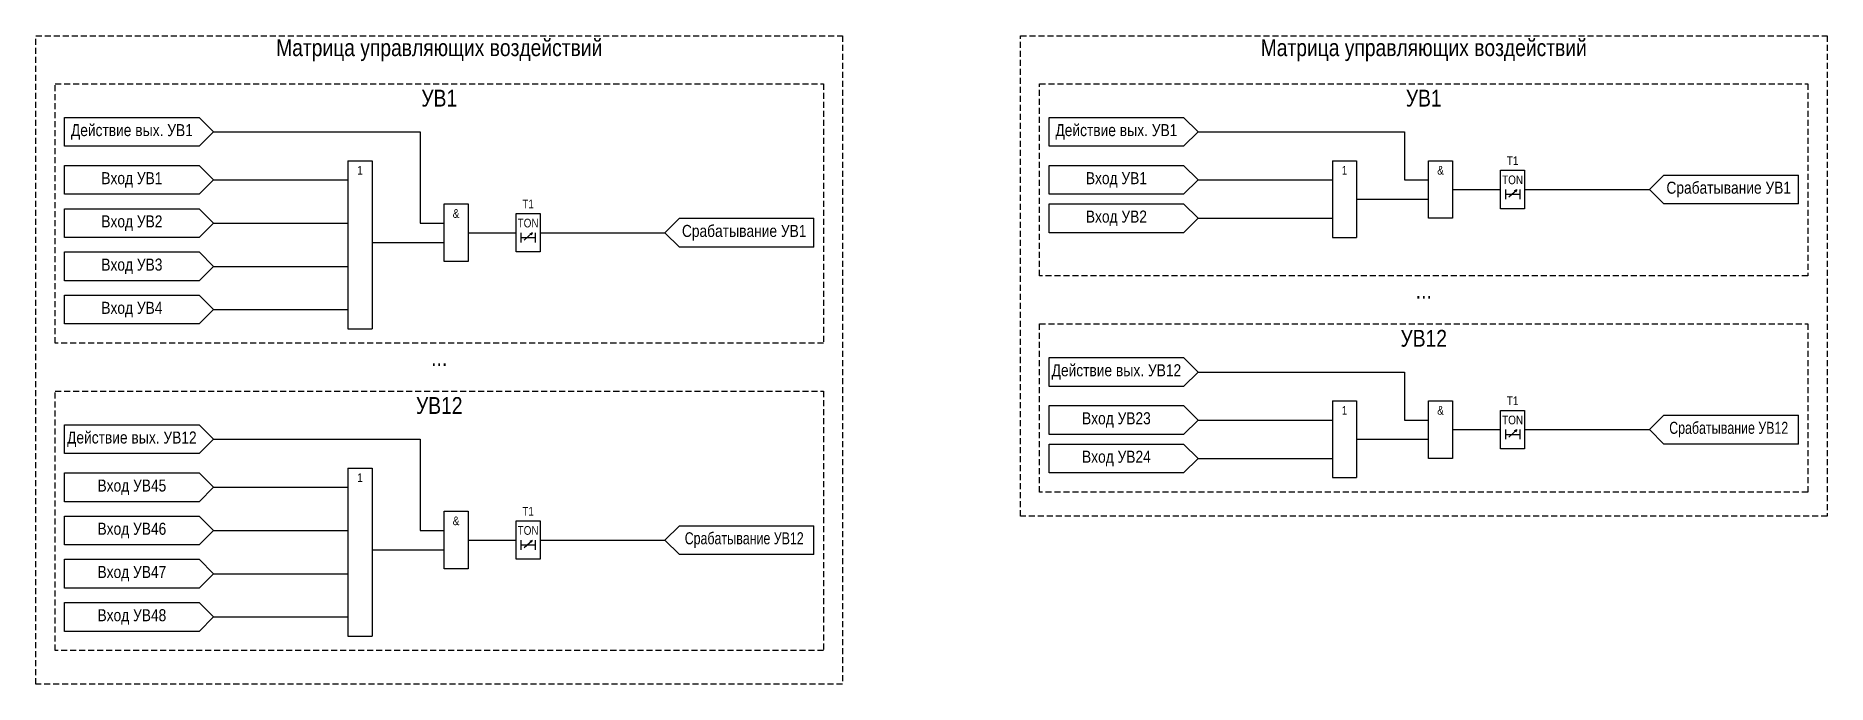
# Model space of a CAD drawing. Header units: millimetres. Extents: x -6343 to 676, y -1039 to 887.
# Drawn here: x -2593 to -2220, y 752 to 887 of the extents above; entities that cross this region are included whole.
import ezdxf

# ---------------------------------------------------------------- set-up
doc = ezdxf.new("R2010")
doc.units = ezdxf.units.MM
doc.linetypes.add('штриховая2', pattern=[0.375, 0.25, -0.125])
doc.styles.add('2.5_Gost_RD', font='ARIALN.TTF', dxfattribs={"height": 2.5})
doc.styles.add('3.5_Gost_RD', font='ARIALN.TTF', dxfattribs={"height": 3.5})

msp = doc.modelspace()

# ---------------------------------------------------------------- texts
at = {"color": 30, "ltscale": 100, "char_height": 3.5, "attachment_point": 5, "style": '3.5_Gost_RD'}
for s, insert, width in [('Матрица управляющих воздействий', (-2509, 884), 168), ('Матрица управляющих воздействий', (-2304, 884), 168), ('УВ1', (-2509, 874), 160), ('УВ1', (-2304, 874), 160), ('...', (-2304, 834), 160), ('УВ12', (-2304, 824), 160), ('...', (-2509, 820), 160), ('УВ12', (-2509, 810), 160)]:
    msp.add_mtext(s, dxfattribs=dict(at, insert=insert, width=width))
at = {"color": 0, "ltscale": 100, "char_height": 2.5, "width": 28, "attachment_point": 5, "style": '2.5_Gost_RD'}
for s, insert in [('{\\C256;Действие вых. УВ1}', (-2573, 867)), ('{\\C256;Действие вых. УВ1}', (-2368, 867)), ('{\\C256;Вход УВ1}', (-2573, 857)), ('{\\C256;Вход УВ1}', (-2368, 857)), ('{\\C256;Вход УВ2}', (-2368, 849)), ('{\\C256;Вход УВ2}', (-2573, 848)), ('{\\C256;Вход УВ3}', (-2573, 839)), ('{\\C256;Вход УВ4}', (-2573, 830)), ('{\\C256;Действие вых. УВ12}', (-2368, 817)), ('{\\C256;Вход УВ23}', (-2368, 807)), ('{\\C256;Действие вых. УВ12}', (-2573, 803)), ('{\\C256;Вход УВ24}', (-2368, 799)), ('{\\C256;Вход УВ45}', (-2573, 793)), ('{\\C256;Вход УВ46}', (-2573, 784)), ('{\\C256;Вход УВ47}', (-2573, 775)), ('{\\C256;Вход УВ48}', (-2573, 766))]:
    msp.add_mtext(s, dxfattribs=dict(at, insert=insert))
at = {"ltscale": 100, "attachment_point": 5, "style": '2.5_Gost_RD'}
for s, insert, char_height, width in [('T1', (-2285.5, 861), 1.8, 5), ('1', (-2525.5, 859), 1.8, 5), ('1', (-2320.5, 859), 1.8, 5), ('&', (-2300.5, 859), 1.8, 5), ('TON', (-2285.5, 857), 1.8, 5), ('Срабатывание УВ1', (-2240.5, 855), 2.5, 27), ('&', (-2505.5, 850), 1.8, 5), ('T1', (-2490.5, 852), 1.8, 5), ('TON', (-2490.5, 848), 1.8, 5), ('Срабатывание УВ1', (-2445.5, 846), 2.5, 27), ('1', (-2320.5, 809), 1.8, 5), ('&', (-2300.5, 809), 1.8, 5), ('T1', (-2285.5, 811), 1.8, 5), ('TON', (-2285.5, 807), 1.8, 5), ('{\\W0.9;Срабатывание УВ12}', (-2240.5, 805), 2.5, 27), ('1', (-2525.5, 795), 1.8, 5), ('T1', (-2490.5, 788), 1.8, 5), ('&', (-2505.5, 786), 1.8, 5), ('TON', (-2490.5, 784), 1.8, 5), ('{\\W0.9;Срабатывание УВ12}', (-2445.5, 782), 2.5, 27)]:
    msp.add_mtext(s, dxfattribs=dict(at, insert=insert, char_height=char_height, width=width))

# ---------------------------------------------------------------- linework, layer by layer
at = {"ltscale": 100}
for p, q in [((-2587, 870), (-2559, 870)), ((-2559, 870), (-2556, 867)), ((-2382, 870), (-2354, 870)), ((-2354, 870), (-2351, 867)), ((-2556, 867), (-2559, 864)), ((-2556, 867), (-2513, 867)), ((-2513, 867), (-2513, 848)), ((-2351, 867), (-2354, 864)), ((-2351, 867), (-2308, 867)), ((-2308, 867), (-2308, 857)), ((-2559, 864), (-2587, 864)), ((-2354, 864), (-2382, 864)), ((-2587, 860), (-2559, 860)), ((-2559, 860), (-2556, 857)), ((-2528, 861), (-2523, 861)), ((-2528, 861), (-2528, 826)), ((-2523, 861), (-2523, 826)), ((-2382, 860), (-2354, 860)), ((-2354, 860), (-2351, 857)), ((-2323, 861), (-2318, 861)), ((-2323, 861), (-2323, 845)), ((-2318, 861), (-2318, 845)), ((-2254, 858), (-2257, 855)), ((-2254, 858), (-2226, 858)), ((-2226, 852), (-2226, 858)), ((-2556, 857), (-2559, 854)), ((-2556, 857), (-2528, 857)), ((-2351, 857), (-2354, 854)), ((-2351, 857), (-2323, 857)), ((-2308, 857), (-2303, 857)), ((-2298, 855), (-2288, 855)), ((-2283, 855), (-2257, 855)), ((-2257, 855), (-2254, 852)), ((-2559, 854), (-2587, 854)), ((-2587, 851), (-2559, 851)), ((-2559, 851), (-2556, 848)), ((-2354, 854), (-2382, 854)), ((-2382, 852), (-2354, 852)), ((-2354, 852), (-2351, 849)), ((-2318, 853), (-2303, 853)), ((-2226, 852), (-2254, 852)), ((-2556, 848), (-2559, 845)), ((-2556, 848), (-2528, 848)), ((-2513, 848), (-2508, 848)), ((-2459, 849), (-2462, 846)), ((-2459, 849), (-2431, 849)), ((-2431, 843), (-2431, 849)), ((-2351, 849), (-2354, 846)), ((-2351, 849), (-2323, 849)), ((-2559, 845), (-2587, 845)), ((-2523, 844), (-2508, 844)), ((-2503, 846), (-2493, 846)), ((-2488, 846), (-2462, 846)), ((-2462, 846), (-2459, 843)), ((-2431, 843), (-2459, 843)), ((-2354, 846), (-2382, 846)), ((-2323, 845), (-2318, 845)), ((-2587, 842), (-2559, 842)), ((-2559, 842), (-2556, 839)), ((-2559, 836), (-2587, 836)), ((-2556, 839), (-2559, 836)), ((-2556, 839), (-2528, 839)), ((-2587, 833), (-2559, 833)), ((-2559, 833), (-2556, 830)), ((-2556, 830), (-2559, 827)), ((-2556, 830), (-2528, 830)), ((-2559, 827), (-2587, 827)), ((-2528, 826), (-2523, 826)), ((-2382, 820), (-2354, 820)), ((-2354, 820), (-2351, 817)), ((-2351, 817), (-2354, 814)), ((-2351, 817), (-2308, 817)), ((-2308, 817), (-2308, 807)), ((-2354, 814), (-2382, 814)), ((-2382, 810), (-2354, 810)), ((-2354, 810), (-2351, 807)), ((-2323, 811), (-2318, 811)), ((-2323, 811), (-2323, 795)), ((-2318, 811), (-2318, 795)), ((-2587, 806), (-2559, 806)), ((-2559, 806), (-2556, 803)), ((-2351, 807), (-2354, 804)), ((-2351, 807), (-2323, 807)), ((-2308, 807), (-2303, 807)), ((-2254, 808), (-2257, 805)), ((-2254, 808), (-2226, 808)), ((-2226, 802), (-2226, 808)), ((-2556, 803), (-2559, 800)), ((-2556, 803), (-2513, 803)), ((-2513, 803), (-2513, 784)), ((-2354, 804), (-2382, 804)), ((-2382, 802), (-2354, 802)), ((-2354, 802), (-2351, 799)), ((-2318, 803), (-2303, 803)), ((-2298, 805), (-2288, 805)), ((-2283, 805), (-2257, 805)), ((-2257, 805), (-2254, 802)), ((-2226, 802), (-2254, 802)), ((-2559, 800), (-2587, 800)), ((-2351, 799), (-2354, 796)), ((-2351, 799), (-2323, 799)), ((-2587, 796), (-2559, 796)), ((-2559, 796), (-2556, 793)), ((-2528, 797), (-2523, 797)), ((-2528, 797), (-2528, 762)), ((-2523, 797), (-2523, 762)), ((-2354, 796), (-2382, 796)), ((-2323, 795), (-2318, 795)), ((-2556, 793), (-2559, 790)), ((-2556, 793), (-2528, 793)), ((-2559, 790), (-2587, 790)), ((-2587, 787), (-2559, 787)), ((-2559, 787), (-2556, 784)), ((-2556, 784), (-2559, 781)), ((-2556, 784), (-2528, 784)), ((-2513, 784), (-2508, 784)), ((-2459, 785), (-2462, 782)), ((-2459, 785), (-2431, 785)), ((-2431, 779), (-2431, 785)), ((-2559, 781), (-2587, 781)), ((-2523, 780), (-2508, 780)), ((-2503, 782), (-2493, 782)), ((-2488, 782), (-2462, 782)), ((-2462, 782), (-2459, 779)), ((-2587, 778), (-2559, 778)), ((-2559, 778), (-2556, 775)), ((-2431, 779), (-2459, 779)), ((-2556, 775), (-2559, 772)), ((-2556, 775), (-2528, 775)), ((-2559, 772), (-2587, 772)), ((-2587, 769), (-2559, 769)), ((-2559, 769), (-2556, 766)), ((-2556, 766), (-2559, 763)), ((-2556, 766), (-2528, 766)), ((-2559, 763), (-2587, 763)), ((-2528, 762), (-2523, 762))]:
    msp.add_line(p, q, dxfattribs=at)
at = {"color": 7, "ltscale": 100}
for p, q in [((-2286.3, 853.46), (-2284.63, 854.95)), ((-2284.63, 854.95), (-2285.15, 854.73)), ((-2284.63, 854.95), (-2284.89, 854.48)), ((-2491.3, 844.46), (-2489.63, 845.95)), ((-2489.63, 845.95), (-2490.15, 845.73)), ((-2489.63, 845.95), (-2489.89, 845.48)), ((-2286.3, 803.46), (-2284.63, 804.95)), ((-2284.63, 804.95), (-2285.15, 804.73)), ((-2284.63, 804.95), (-2284.89, 804.48)), ((-2491.3, 780.46), (-2489.63, 781.95)), ((-2489.63, 781.95), (-2490.15, 781.73)), ((-2489.63, 781.95), (-2489.89, 781.48))]:
    msp.add_line(p, q, dxfattribs=at)
at = {"linetype": 'штриховая2', "ltscale": 5}
for points in [[(-2593, 887), (-2425, 887), (-2425, 752), (-2593, 752)], [(-2388, 887), (-2220, 887), (-2220, 787), (-2388, 787)], [(-2589, 877), (-2429, 877), (-2429, 823), (-2589, 823)], [(-2384, 877), (-2224, 877), (-2224, 837), (-2384, 837)], [(-2384, 827), (-2224, 827), (-2224, 792), (-2384, 792)], [(-2589, 813), (-2429, 813), (-2429, 759), (-2589, 759)]]:
    msp.add_lwpolyline(points, close=True, dxfattribs=at)
at = {"ltscale": 100}
for points in [[(-2587, 870), (-2559, 870), (-2556, 867), (-2559, 864), (-2587, 864), (-2587, 870)], [(-2382, 870), (-2354, 870), (-2351, 867), (-2354, 864), (-2382, 864), (-2382, 870)], [(-2587, 860), (-2559, 860), (-2556, 857), (-2559, 854), (-2587, 854), (-2587, 860)], [(-2382, 860), (-2354, 860), (-2351, 857), (-2354, 854), (-2382, 854), (-2382, 860)], [(-2287, 855), (-2287, 853)], [(-2284, 855), (-2284, 853)], [(-2587, 851), (-2559, 851), (-2556, 848), (-2559, 845), (-2587, 845), (-2587, 851)], [(-2382, 852), (-2354, 852), (-2351, 849), (-2354, 846), (-2382, 846), (-2382, 852)], [(-2287, 854), (-2284, 854)], [(-2492, 846), (-2492, 844)], [(-2492, 845), (-2489, 845)], [(-2489, 846), (-2489, 844)], [(-2587, 842), (-2559, 842), (-2556, 839), (-2559, 836), (-2587, 836), (-2587, 842)], [(-2587, 833), (-2559, 833), (-2556, 830), (-2559, 827), (-2587, 827), (-2587, 833)], [(-2382, 820), (-2354, 820), (-2351, 817), (-2354, 814), (-2382, 814), (-2382, 820)], [(-2382, 810), (-2354, 810), (-2351, 807), (-2354, 804), (-2382, 804), (-2382, 810)], [(-2587, 806), (-2559, 806), (-2556, 803), (-2559, 800), (-2587, 800), (-2587, 806)], [(-2382, 802), (-2354, 802), (-2351, 799), (-2354, 796), (-2382, 796), (-2382, 802)], [(-2287, 805), (-2287, 803)], [(-2287, 804), (-2284, 804)], [(-2284, 805), (-2284, 803)], [(-2587, 796), (-2559, 796), (-2556, 793), (-2559, 790), (-2587, 790), (-2587, 796)], [(-2587, 787), (-2559, 787), (-2556, 784), (-2559, 781), (-2587, 781), (-2587, 787)], [(-2492, 782), (-2492, 780)], [(-2492, 781), (-2489, 781)], [(-2489, 782), (-2489, 780)], [(-2587, 778), (-2559, 778), (-2556, 775), (-2559, 772), (-2587, 772), (-2587, 778)], [(-2587, 769), (-2559, 769), (-2556, 766), (-2559, 763), (-2587, 763), (-2587, 769)]]:
    msp.add_lwpolyline(points, dxfattribs=at)
for points in [[(-2303, 861), (-2298, 861), (-2298, 849), (-2303, 849)], [(-2288, 859), (-2283, 859), (-2283, 851), (-2288, 851)], [(-2508, 852), (-2503, 852), (-2503, 840), (-2508, 840)], [(-2493, 850), (-2488, 850), (-2488, 842), (-2493, 842)], [(-2303, 811), (-2298, 811), (-2298, 799), (-2303, 799)], [(-2288, 809), (-2283, 809), (-2283, 801), (-2288, 801)], [(-2508, 788), (-2503, 788), (-2503, 776), (-2508, 776)], [(-2493, 786), (-2488, 786), (-2488, 778), (-2493, 778)]]:
    msp.add_lwpolyline(points, close=True, dxfattribs=at)

msp.set_redraw_order([(e.dxf.handle, doc.entitydb.next_handle()) for e in msp.query("TEXT MTEXT ATTDEF DIMENSION ARC_DIMENSION")])  # texts and dimensions are drawn at this point

doc.saveas('drawing.dxf')
